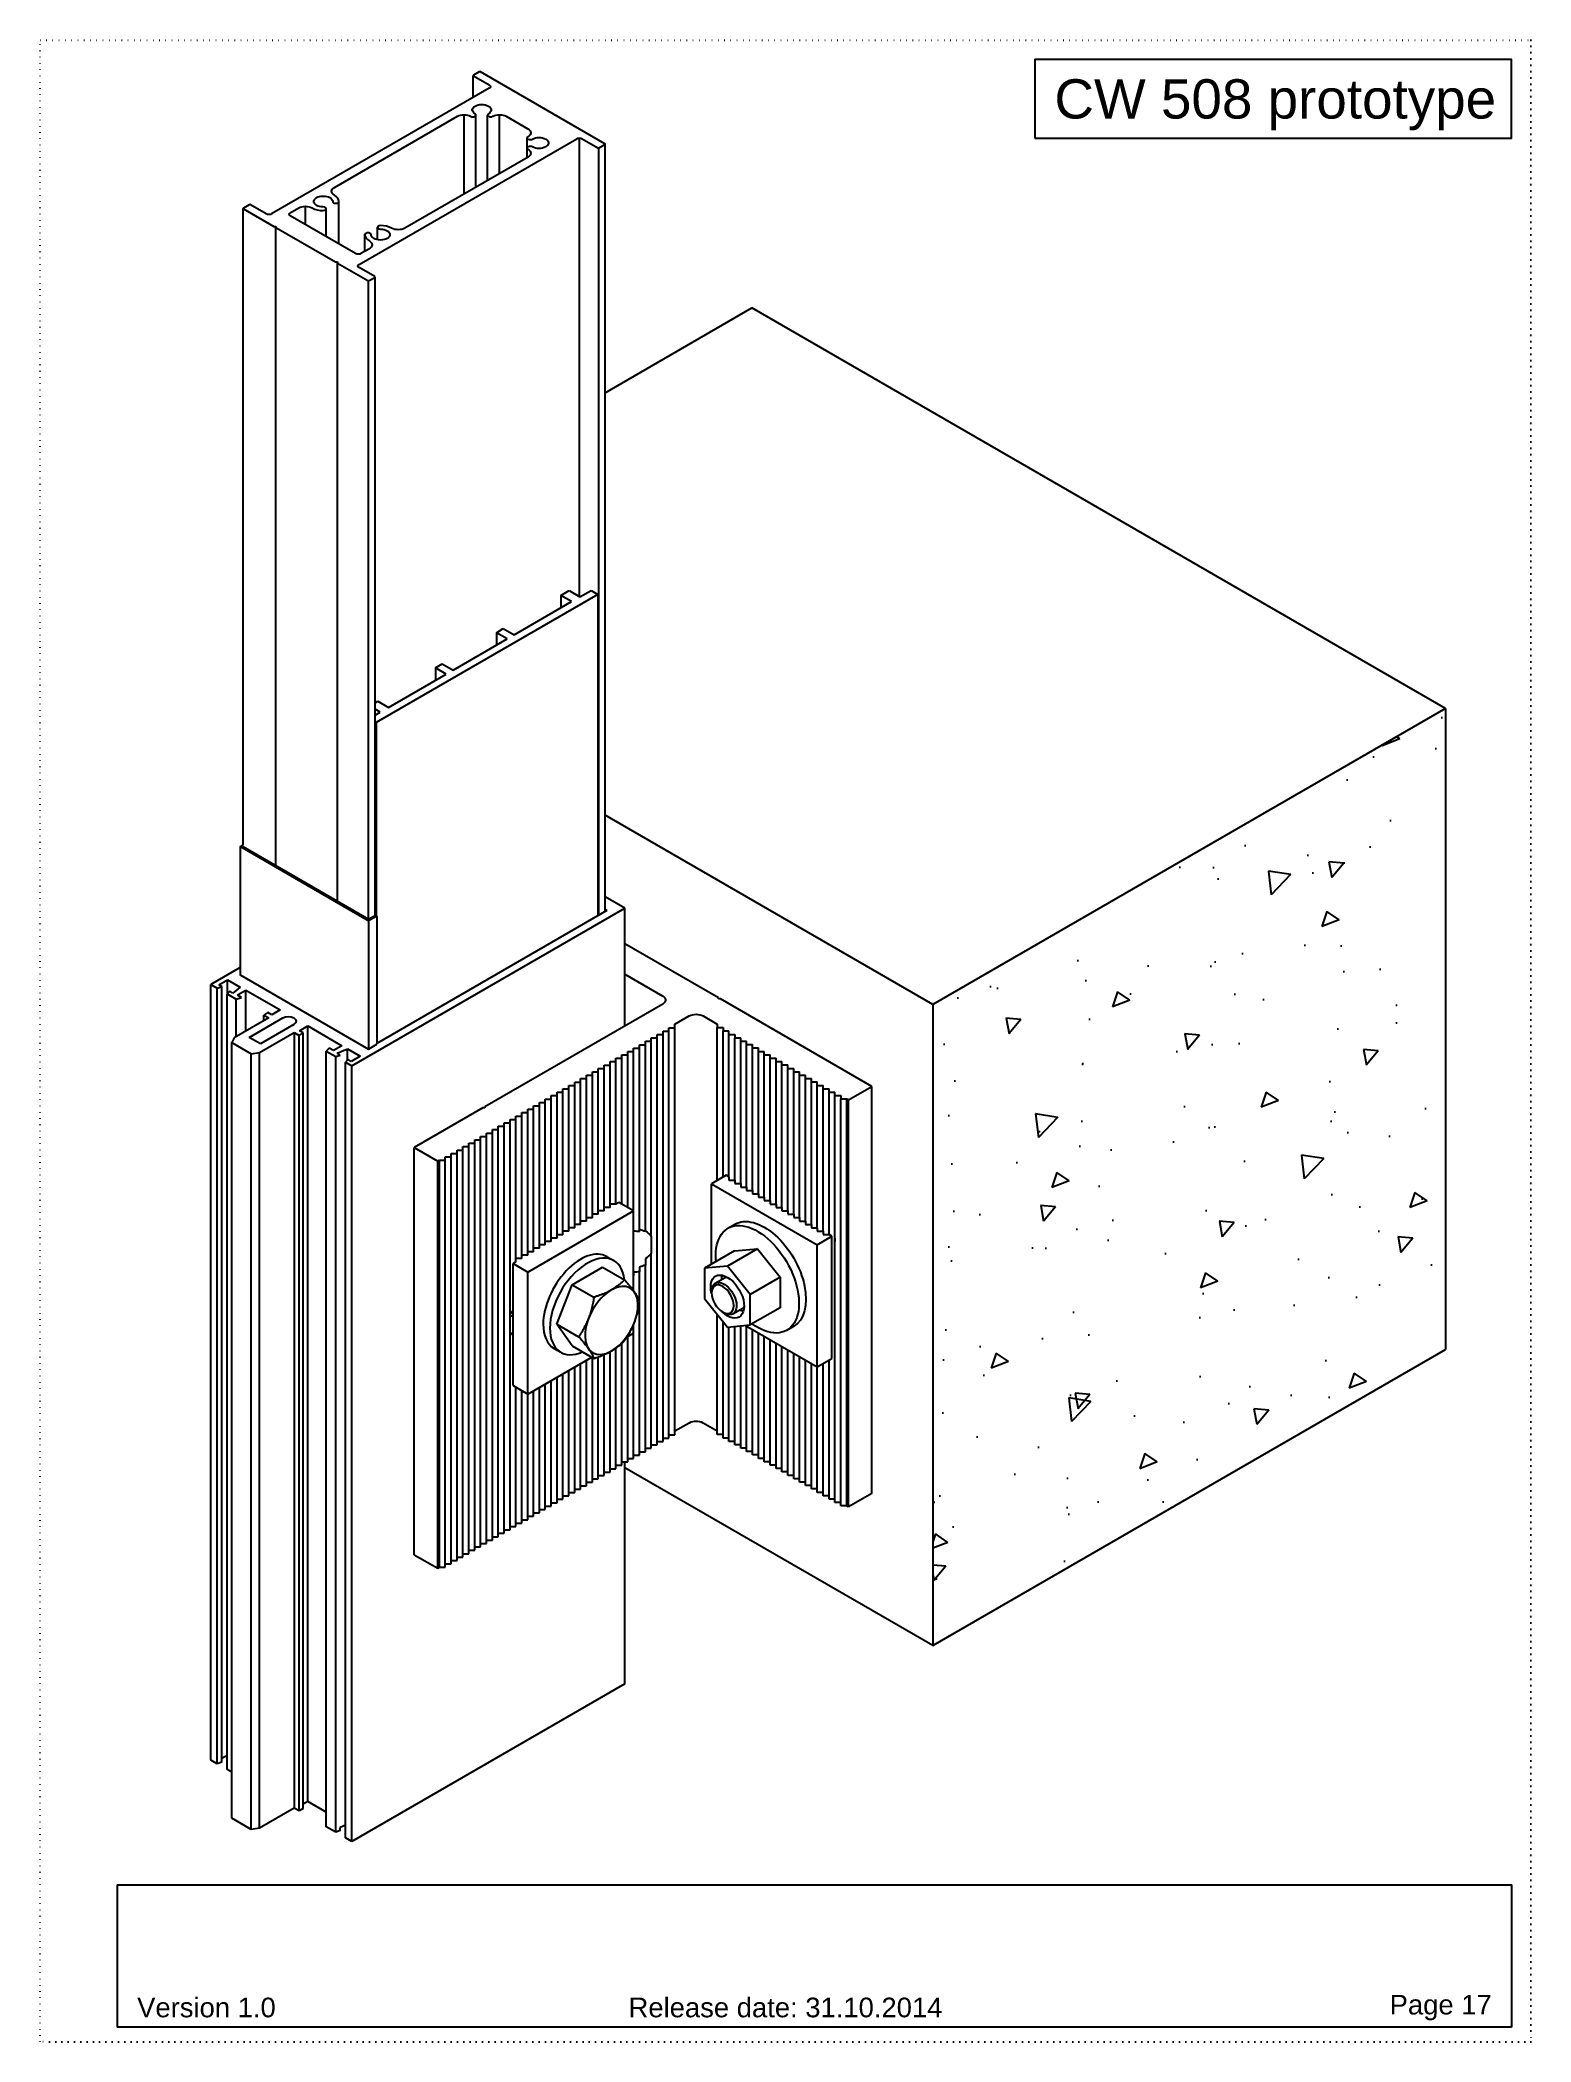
# Model space of a CAD drawing. Header units: millimetres. Extents: x -17234 to -8874, y -2869 to 1211.
# Drawn here: x -15334 to -14954, y -829 to -319 of the extents above; entities that cross this region are included whole.
import ezdxf
from ezdxf.enums import TextEntityAlignment as Align

# ---------------------------------------------------------------- set-up
doc = ezdxf.new("R2010")
doc.units = ezdxf.units.MM
doc.linetypes.add('ACAD_ISO07W100', pattern=[3, 0, -3])
doc.layers.get('Defpoints').update_dxf_attribs({"linetype": 'ACAD_ISO07W100', "true_color": 0x105689})
doc.layers.add('Profile View', color=9, linetype='Continuous')
doc.layers.add('Text', color=2, linetype='Continuous')
doc.styles.get("Standard").update_dxf_attribs({"font": 'arial.ttf'})

msp = doc.modelspace()

# ---------------------------------------------------------------- texts
at = {"layer": 'Text', "color": 1, "ltscale": 0.5}
msp.add_text('CW 508 prototype ', height=10, dxfattribs=at).set_placement((-14959.331, -329.239), align=Align.TOP_RIGHT)
at = {"layer": 'Text', "color": 1, "ltscale": 0.5, "char_height": 5}
for s, width, insert, attachment_point in [('Version 1.0', 35.05, (-15309.578, -820.489), 4), ('Release date: 31.10.2014', 79.71576, (-15144.331, -820.489), 5), ('Page 17', 25.756, (-14964.331, -820.489), 6)]:
    msp.add_mtext_dynamic_manual_height_columns(s, width=width, gutter_width=12.5, heights=[0], dxfattribs=dict(at, insert=insert, attachment_point=attachment_point))

# ---------------------------------------------------------------- hatches: boundary and pattern name
at = {"layer": 'Profile View', "ltscale": 0.5}
h = msp.add_hatch(dxfattribs=at)
h.set_pattern_fill('AR-CONC', color=256, scale=0.25, angle=180)
h.set_pattern_definition([(230, (760, 18.747), (-45.54617, 3.98477), [4.7625, -52.3875]), (175, (760, 18.747), (8.81086, -47.76421), [3.81, -41.91015]), (280.45144, (756.204, 19.08), (-36.73531, -43.77944), [4.0475, -44.52256]), (226.1842, (760, 6.05), (-67.76976, 10.51058), [7.14375, -78.58125]), (276.63556, (754.35, 6.923), (-59.35103, -61.85653), [6.07126, -66.7839]), (171.18415, (760, 6.05), (-59.35103, -61.85653), [5.715, -62.86493]), (201, (753.65, 9.222), (-37.9036, 25.5663), [4.7625, -52.3875]), (146, (753.65, 9.222), (-15.45051, -46.04699), [3.81, -41.91]), (251.45144, (750.49, 11.353), (-53.3541, -20.48069), [4.0475, -44.52248]), (217.5, (760, 18.747), (-0.77215, -21.13876), [0, -41.402, 0, -42.545, 0, -42.06875]), (187.5, (760, 18.747), (-16.704916, -25.045144), [0, -24.257, 0, -40.4495, 0, -16.03375]), (147.5, (774.16, 18.747), (-33.897649, 1.432186), [0, -15.875, 0, -49.53, 0, -65.7225]), (137.5, (780.51, 18.747), (-37.032295, -6.35662), [0, -20.6375, 0, -32.893, 0, -46.6725])])
h.paths.add_polyline_path([(-14976.147, -489.563), (-15106.764, -564.974), (-15106.764, -728.273), (-14976.147, -652.862)])

# ---------------------------------------------------------------- linework, layer by layer
at = {"layer": 'Defpoints', "color": 1, "ltscale": 0.5}
msp.add_lwpolyline([(-15334.331, -319.239), (-14954.331, -319.239), (-14954.331, -829.239), (-15334.331, -829.239), (-15334.331, -319.239)], dxfattribs=at)
at = {"layer": 'Profile View', "ltscale": 0.5, "extrusion": (1.11095e-16, 0.816497, 0.57735)}
for p, q in [((-15223.898, -333.847), (-15223.898, -328.283)), ((-15222.411, -327.364), (-15223.825, -328.181)), ((-15223.825, -328.385), (-15219.839, -330.686)), ((-15190.379, -345.654), (-15222.057, -327.364)), ((-15219.839, -331.503), (-15275.294, -363.52)), ((-15259.318, -356.77), (-15227.96, -338.67)), ((-15226.27, -358.479), (-15226.27, -338.264)), ((-15223.223, -356.72), (-15223.223, -338.343)), ((-15220.249, -355.003), (-15220.249, -338.343)), ((-15217.204, -353.244), (-15217.204, -338.263)), ((-15215.513, -338.668), (-15209.96, -341.876)), ((-15253.002, -376.39), (-15197.547, -344.373)), ((-15210.191, -346.783), (-15210.191, -344.15)), ((-15210.191, -349.195), (-15210.191, -346.783)), ((-15196.911, -344.205), (-15196.911, -460.967)), ((-15196.133, -344.373), (-15192.147, -346.674)), ((-15191.97, -346.717), (-15191.97, -542.235)), ((-15191.793, -346.674), (-15190.379, -345.858)), ((-15190.306, -409.083), (-15190.306, -345.756)), ((-15209.956, -349.059), (-15241.313, -367.165)), ((-15281.048, -361.218), (-15282.462, -362.035)), ((-15276.708, -363.52), (-15280.694, -361.218)), ((-15270.535, -363.246), (-15268.388, -362.006)), ((-15266.682, -366.287), (-15266.682, -361.598)), ((-15258.147, -371.215), (-15258.147, -360.362)), ((-15282.535, -524.263), (-15282.535, -362.137)), ((-15282.462, -362.239), (-15274.731, -366.703)), ((-15274.731, -366.703), (-15274.231, -366.703)), ((-15274.231, -366.703), (-15274.23, -366.991)), ((-15274.231, -529.585), (-15274.231, -366.703)), ((-15274.23, -366.991), (-15259.015, -375.776)), ((-15274.23, -529.585), (-15274.23, -366.991)), ((-15253.944, -373.641), (-15270.535, -364.062)), ((-15261.372, -369.353), (-15261.372, -362.224)), ((-15248.329, -370.117), (-15248.329, -366.947)), ((-15251.555, -373.078), (-15251.555, -368.809)), ((-15259.015, -375.776), (-15258.515, -375.776)), ((-15258.515, -375.776), (-15258.515, -376.065)), ((-15258.515, -538.659), (-15258.515, -375.776)), ((-15258.515, -376.065), (-15250.784, -380.528)), ((-15249.016, -379.508), (-15253.002, -377.206)), ((-15250.383, -372.402), (-15252.53, -373.641)), ((-15250.607, -543.225), (-15250.607, -380.571)), ((-15250.43, -380.528), (-15249.016, -379.712)), ((-15248.943, -542.264), (-15248.943, -379.61)), ((-15190.306, -409.083), (-15152.924, -387.5)), ((-14976.147, -489.563), (-15152.924, -387.5)), ((-15190.306, -541.274), (-15190.306, -409.083)), ((-15192.12, -460.468), (-15248.689, -493.127)), ((-15213.51, -470.776), (-15198.836, -462.305)), ((-15201.585, -460.718), (-15199.465, -459.493)), ((-15201.585, -460.718), (-15201.585, -463.892)), ((-15198.836, -462.305), (-15201.585, -460.718)), ((-15199.465, -459.493), (-15196.716, -461.08)), ((-15196.716, -461.08), (-15193.888, -459.447)), ((-15193.888, -459.447), (-15192.12, -460.468)), ((-15192.12, -460.468), (-15192.12, -542.321)), ((-15218.016, -470.216), (-15216.248, -469.195)), ((-15216.248, -469.195), (-15213.51, -470.776)), ((-15229.067, -479.757), (-15215.278, -471.796)), ((-15218.016, -470.216), (-15218.016, -473.377)), ((-15215.278, -471.796), (-15218.016, -470.216)), ((-15233.572, -479.197), (-15231.804, -478.177)), ((-15233.572, -479.197), (-15233.572, -482.359)), ((-15230.834, -480.778), (-15233.572, -479.197)), ((-15231.804, -478.177), (-15229.067, -479.757)), ((-15245.507, -489.249), (-15230.834, -480.778)), ((-15248.943, -488.058), (-15248.257, -487.661)), ((-15248.257, -487.661), (-15245.507, -489.249)), ((-14976.147, -489.563), (-15106.764, -564.974)), ((-15247.628, -490.474), (-15248.943, -489.715)), ((-15248.943, -491.233), (-15247.628, -490.474)), ((-15248.689, -493.127), (-15248.943, -492.981)), ((-15248.689, -493.127), (-15248.689, -542.291)), ((-15106.764, -564.974), (-15190.306, -516.741)), ((-15283.346, -524.731), (-15282.535, -524.263)), ((-15283.346, -524.731), (-15283.346, -555.554)), ((-15250.607, -543.633), (-15283.346, -524.731)), ((-15282.535, -524.671), (-15282.639, -524.731)), ((-15282.639, -524.731), (-15250.607, -543.225)), ((-15254.849, -580.579), (-15185.252, -540.397)), ((-15185.252, -540.397), (-15190.306, -537.48)), ((-15185.252, -570.404), (-15185.252, -540.397)), ((-15250.607, -543.225), (-15248.839, -542.204)), ((-15248.485, -542.408), (-15250.607, -543.633)), ((-15250.607, -543.633), (-15250.607, -576.293)), ((-15248.839, -542.204), (-15248.485, -542.408)), ((-15189.849, -541.01), (-15248.485, -574.864)), ((-15248.485, -542.408), (-15248.485, -575.068)), ((-15190.306, -540.746), (-15189.849, -541.01)), ((-15161.38, -563.243), (-15185.252, -549.461)), ((-15283.346, -555.554), (-15290.77, -559.84)), ((-15290.77, -757.434), (-15290.77, -559.84)), ((-15290.77, -559.84), (-15289.16, -560.77)), ((-15289.16, -560.77), (-15287.994, -560.382)), ((-15289.16, -758.364), (-15289.16, -560.77)), ((-15288.791, -559.922), (-15286.528, -558.616)), ((-15287.994, -560.382), (-15288.791, -559.922)), ((-15287.994, -757.056), (-15287.994, -560.382)), ((-15286.528, -562.092), (-15286.528, -558.616)), ((-15286.528, -558.616), (-15283.287, -560.487)), ((-15283.287, -560.487), (-15285.15, -562.024)), ((-15185.252, -557.238), (-15175.618, -562.8)), ((-15285.98, -561.544), (-15286.653, -562.217)), ((-15286.653, -562.217), (-15284.316, -563.567)), ((-15286.653, -756.282), (-15286.653, -562.217)), ((-15285.15, -562.024), (-15285.98, -561.544)), ((-15284.316, -563.567), (-15282.972, -563.118)), ((-15284.316, -573.111), (-15284.316, -563.567)), ((-15283.805, -562.433), (-15281.861, -561.31)), ((-15282.972, -563.118), (-15283.805, -562.637)), ((-15281.861, -571.694), (-15281.861, -561.31)), ((-15281.861, -561.31), (-15273.163, -566.331)), ((-15175.618, -564.841), (-15220.96, -591.02)), ((-15161.38, -563.532), (-15161.38, -563.243)), ((-15160.88, -563.532), (-15161.38, -563.532)), ((-15122.32, -585.795), (-15160.88, -563.532)), ((-15106.764, -564.974), (-15106.764, -728.273)), ((-15276.05, -568.339), (-15284.843, -573.415)), ((-15281.003, -573.307), (-15272.448, -568.365)), ((-15269.612, -569.999), (-15278.175, -574.94)), ((-15276.239, -567.005), (-15277.3, -567.617)), ((-15277.3, -569.06), (-15277.3, -567.617)), ((-15277.3, -567.617), (-15276.05, -568.339)), ((-15275.285, -567.556), (-15276.239, -567.005)), ((-15273.163, -566.331), (-15275.285, -567.556)), ((-15268.214, -571.639), (-15266.092, -570.414)), ((-15266.092, -768.008), (-15266.092, -570.414)), ((-15266.092, -570.414), (-15257.395, -575.435)), ((-15174.044, -571.71), (-15174.044, -570.844)), ((-15174.044, -570.844), (-15172.544, -570.844)), ((-15172.544, -569.978), (-15168.883, -567.864)), ((-15172.544, -570.844), (-15172.544, -569.978)), ((-15172.544, -674.539), (-15172.544, -570.844)), ((-15165.347, -567.864), (-15161.733, -569.951)), ((-15161.733, -569.951), (-15161.733, -570.817)), ((-15161.733, -570.817), (-15160.233, -570.817)), ((-15161.733, -609.742), (-15161.733, -570.817)), ((-15160.233, -570.817), (-15160.233, -571.683)), ((-15284.843, -573.415), (-15285.416, -574.649)), ((-15285.416, -574.649), (-15280.498, -577.488)), ((-15285.416, -760.526), (-15285.416, -574.649)), ((-15278.175, -574.94), (-15281.003, -573.307)), ((-15278.362, -577.157), (-15269.57, -572.081)), ((-15269.57, -572.081), (-15268.32, -572.802)), ((-15269.57, -572.081), (-15269.57, -769.675)), ((-15268.32, -572.802), (-15267.259, -572.19)), ((-15268.32, -770.396), (-15268.32, -572.802)), ((-15267.259, -572.19), (-15268.214, -571.639)), ((-15267.259, -768.681), (-15267.259, -572.19)), ((-15260.598, -576.036), (-15261.374, -576.812)), ((-15259.516, -576.66), (-15260.598, -576.036)), ((-15257.395, -575.435), (-15259.516, -576.66)), ((-15258.631, -577.335), (-15255.969, -576.259)), ((-15255.969, -579.159), (-15255.969, -576.259)), ((-15255.969, -576.259), (-15252.728, -578.13)), ((-15183.044, -576.906), (-15183.044, -576.04)), ((-15183.044, -576.04), (-15181.544, -576.04)), ((-15181.544, -576.04), (-15181.544, -575.174)), ((-15181.544, -575.174), (-15180.044, -575.174)), ((-15181.544, -622.758), (-15181.544, -576.04)), ((-15180.044, -575.174), (-15180.044, -574.308)), ((-15180.044, -574.308), (-15178.544, -574.308)), ((-15180.044, -622.71), (-15180.044, -575.174)), ((-15178.544, -574.308), (-15178.544, -573.442)), ((-15178.544, -573.442), (-15177.044, -573.442)), ((-15178.544, -623.949), (-15178.544, -574.308)), ((-15177.044, -573.442), (-15177.044, -572.576)), ((-15177.044, -572.576), (-15175.544, -572.576)), ((-15177.044, -677.137), (-15177.044, -573.442)), ((-15175.544, -572.576), (-15175.544, -571.71)), ((-15175.544, -571.71), (-15174.044, -571.71)), ((-15175.544, -676.271), (-15175.544, -572.576)), ((-15174.044, -675.405), (-15174.044, -571.71)), ((-15160.233, -571.683), (-15158.733, -571.683)), ((-15160.233, -608.876), (-15160.233, -571.683)), ((-15158.733, -608.842), (-15158.733, -571.683)), ((-15158.733, -572.549), (-15157.233, -572.549)), ((-15157.233, -572.549), (-15157.233, -573.415)), ((-15157.233, -609.708), (-15157.233, -573.415)), ((-15157.233, -573.415), (-15155.733, -573.415)), ((-15155.733, -610.574), (-15155.733, -573.415)), ((-15155.733, -574.281), (-15154.233, -574.281)), ((-15154.233, -611.44), (-15154.233, -574.281)), ((-15154.233, -575.147), (-15152.733, -575.147)), ((-15152.733, -612.306), (-15152.733, -575.147)), ((-15152.733, -576.013), (-15151.233, -576.013)), ((-15151.233, -613.172), (-15151.233, -576.013)), ((-15280.498, -577.488), (-15278.362, -577.157)), ((-15280.498, -775.082), (-15280.498, -577.488)), ((-15278.362, -774.751), (-15278.362, -577.157)), ((-15261.374, -576.812), (-15258.967, -578.202)), ((-15261.374, -770.732), (-15261.374, -576.812)), ((-15258.967, -578.202), (-15257.801, -577.814)), ((-15258.967, -775.796), (-15258.967, -578.202)), ((-15257.801, -577.814), (-15258.631, -577.335)), ((-15255.787, -578.977), (-15256.46, -579.65)), ((-15256.46, -579.65), (-15254.849, -580.579)), ((-15256.46, -774.051), (-15256.46, -579.65)), ((-15254.991, -579.436), (-15255.787, -578.977)), ((-15252.728, -578.13), (-15254.991, -579.436)), ((-15254.849, -778.173), (-15254.849, -580.579)), ((-15192.044, -582.102), (-15192.044, -581.236)), ((-15192.044, -581.236), (-15190.544, -581.236)), ((-15190.544, -581.236), (-15190.544, -580.37)), ((-15190.544, -580.37), (-15189.044, -580.37)), ((-15190.544, -617.529), (-15190.544, -581.236)), ((-15189.044, -580.37), (-15189.044, -579.504)), ((-15189.044, -579.504), (-15187.544, -579.504)), ((-15189.044, -616.663), (-15189.044, -580.37)), ((-15187.544, -579.504), (-15187.544, -578.638)), ((-15187.544, -578.638), (-15186.044, -578.638)), ((-15187.544, -615.797), (-15187.544, -579.504)), ((-15186.044, -578.638), (-15186.044, -577.772)), ((-15186.044, -577.772), (-15184.544, -577.772)), ((-15186.044, -615.832), (-15186.044, -578.638)), ((-15184.544, -577.772), (-15184.544, -576.906)), ((-15184.544, -576.906), (-15183.044, -576.906)), ((-15184.544, -616.698), (-15184.544, -577.772)), ((-15183.044, -623.446), (-15183.044, -576.906)), ((-15151.233, -576.879), (-15149.733, -576.879)), ((-15149.733, -614.038), (-15149.733, -576.879)), ((-15149.733, -577.745), (-15148.233, -577.745)), ((-15148.233, -614.904), (-15148.233, -577.745)), ((-15148.233, -578.611), (-15146.733, -578.611)), ((-15146.733, -615.77), (-15146.733, -578.611)), ((-15146.733, -579.477), (-15145.233, -579.477)), ((-15145.233, -616.636), (-15145.233, -579.477)), ((-15145.233, -580.343), (-15143.733, -580.343)), ((-15143.733, -617.502), (-15143.733, -580.343)), ((-15143.733, -581.209), (-15142.233, -581.209)), ((-15142.233, -618.368), (-15142.233, -581.209)), ((-15201.044, -587.298), (-15201.044, -586.432)), ((-15201.044, -586.432), (-15199.544, -586.432)), ((-15199.544, -586.432), (-15199.544, -585.566)), ((-15199.544, -585.566), (-15198.044, -585.566)), ((-15199.544, -622.726), (-15199.544, -586.432)), ((-15198.044, -585.566), (-15198.044, -584.7)), ((-15198.044, -584.7), (-15196.544, -584.7)), ((-15198.044, -621.86), (-15198.044, -585.566)), ((-15196.544, -584.7), (-15196.544, -583.834)), ((-15196.544, -583.834), (-15195.044, -583.834)), ((-15196.544, -620.994), (-15196.544, -584.7)), ((-15195.044, -583.834), (-15195.044, -582.968)), ((-15195.044, -582.968), (-15193.544, -582.968)), ((-15195.044, -620.128), (-15195.044, -583.834)), ((-15193.544, -582.968), (-15193.544, -582.102)), ((-15193.544, -582.102), (-15192.044, -582.102)), ((-15193.544, -619.261), (-15193.544, -582.968)), ((-15192.044, -618.395), (-15192.044, -582.102)), ((-15142.233, -582.075), (-15140.733, -582.075)), ((-15140.733, -619.234), (-15140.733, -582.075)), ((-15140.733, -582.941), (-15139.233, -582.941)), ((-15139.233, -620.1), (-15139.233, -582.941)), ((-15139.233, -583.807), (-15137.733, -583.807)), ((-15137.733, -620.966), (-15137.733, -583.807)), ((-15137.733, -584.673), (-15136.233, -584.673)), ((-15136.233, -621.833), (-15136.233, -584.673)), ((-15136.233, -585.539), (-15134.733, -585.539)), ((-15134.733, -622.699), (-15134.733, -585.539)), ((-15134.733, -586.405), (-15133.233, -586.405)), ((-15133.233, -623.565), (-15133.233, -586.405)), ((-15128.305, -589.25), (-15122.32, -585.795)), ((-15122.32, -689.49), (-15122.32, -585.795)), ((-15221.46, -591.308), (-15238.957, -601.41)), ((-15220.96, -591.308), (-15221.46, -591.308)), ((-15220.96, -591.02), (-15220.96, -591.308)), ((-15208.544, -591.628), (-15208.544, -590.762)), ((-15208.544, -590.762), (-15207.044, -590.762)), ((-15207.044, -590.762), (-15207.044, -589.896)), ((-15207.044, -589.896), (-15205.544, -589.896)), ((-15207.044, -627.056), (-15207.044, -590.762)), ((-15205.544, -589.896), (-15205.544, -589.03)), ((-15205.544, -589.03), (-15204.044, -589.03)), ((-15205.544, -626.19), (-15205.544, -589.896)), ((-15204.044, -589.03), (-15204.044, -588.164)), ((-15204.044, -588.164), (-15202.544, -588.164)), ((-15204.044, -625.324), (-15204.044, -589.03)), ((-15202.544, -588.164), (-15202.544, -587.298)), ((-15202.544, -587.298), (-15201.044, -587.298)), ((-15202.544, -624.458), (-15202.544, -588.164)), ((-15201.044, -623.592), (-15201.044, -587.298)), ((-15133.233, -587.271), (-15131.733, -587.271)), ((-15131.733, -691.832), (-15131.733, -587.271)), ((-15131.733, -588.137), (-15130.233, -588.137)), ((-15130.233, -588.137), (-15130.233, -589.003)), ((-15130.233, -589.003), (-15128.733, -589.003)), ((-15130.233, -692.698), (-15130.233, -589.003)), ((-15128.733, -589.003), (-15128.305, -589.25)), ((-15128.733, -692.698), (-15128.733, -589.003)), ((-15128.305, -692.945), (-15128.305, -589.25)), ((-15217.544, -596.825), (-15217.544, -595.959)), ((-15217.544, -595.959), (-15216.044, -595.959)), ((-15216.044, -595.959), (-15216.044, -595.093)), ((-15216.044, -595.093), (-15214.544, -595.093)), ((-15216.044, -699.654), (-15216.044, -595.959)), ((-15214.544, -595.093), (-15214.544, -594.227)), ((-15214.544, -594.227), (-15213.044, -594.227)), ((-15214.544, -698.788), (-15214.544, -595.093)), ((-15213.044, -594.227), (-15213.044, -593.36)), ((-15213.044, -593.36), (-15211.544, -593.36)), ((-15213.044, -630.52), (-15213.044, -594.227)), ((-15211.544, -593.36), (-15211.544, -592.494)), ((-15211.544, -592.494), (-15210.044, -592.494)), ((-15211.544, -629.654), (-15211.544, -593.36)), ((-15210.044, -592.494), (-15210.044, -591.628)), ((-15210.044, -591.628), (-15208.544, -591.628)), ((-15210.044, -628.788), (-15210.044, -592.494)), ((-15208.544, -627.922), (-15208.544, -591.628)), ((-15238.957, -601.41), (-15232.972, -604.866)), ((-15238.957, -705.105), (-15238.957, -601.41)), ((-15226.544, -602.021), (-15226.544, -601.155)), ((-15226.544, -601.155), (-15225.044, -601.155)), ((-15225.044, -601.155), (-15225.044, -600.289)), ((-15225.044, -600.289), (-15223.544, -600.289)), ((-15225.044, -704.85), (-15225.044, -601.155)), ((-15223.544, -600.289), (-15223.544, -599.423)), ((-15223.544, -599.423), (-15222.044, -599.423)), ((-15223.544, -703.984), (-15223.544, -600.289)), ((-15222.044, -599.423), (-15222.044, -598.557)), ((-15222.044, -598.557), (-15220.544, -598.557)), ((-15222.044, -703.118), (-15222.044, -599.423)), ((-15220.544, -598.557), (-15220.544, -597.691)), ((-15220.544, -597.691), (-15219.044, -597.691)), ((-15220.544, -702.252), (-15220.544, -598.557)), ((-15219.044, -597.691), (-15219.044, -596.825)), ((-15219.044, -596.825), (-15217.544, -596.825)), ((-15219.044, -701.386), (-15219.044, -597.691)), ((-15217.544, -700.52), (-15217.544, -596.825)), ((-15232.972, -604.866), (-15232.544, -604.619)), ((-15232.972, -708.561), (-15232.972, -604.866)), ((-15232.544, -604.619), (-15231.044, -604.619)), ((-15232.544, -708.314), (-15232.544, -604.619)), ((-15231.044, -604.619), (-15231.044, -603.753)), ((-15231.044, -603.753), (-15229.544, -603.753)), ((-15231.044, -708.314), (-15231.044, -604.619)), ((-15229.544, -603.753), (-15229.544, -602.887)), ((-15229.544, -602.887), (-15228.044, -602.887)), ((-15229.544, -707.448), (-15229.544, -603.753)), ((-15228.044, -602.887), (-15228.044, -602.021)), ((-15228.044, -602.021), (-15226.544, -602.021)), ((-15228.044, -706.582), (-15228.044, -602.887)), ((-15226.544, -705.716), (-15226.544, -602.021)), ((-15159.453, -608.426), (-15163.193, -610.586)), ((-15163.193, -610.586), (-15136.253, -626.14)), ((-15163.193, -631.098), (-15163.193, -610.586)), ((-15158.733, -608.842), (-15159.453, -608.426)), ((-15158.733, -608.842), (-15158.733, -609.708)), ((-15158.733, -609.708), (-15157.233, -609.708)), ((-15157.233, -609.708), (-15157.233, -610.574)), ((-15157.233, -610.574), (-15155.733, -610.574)), ((-15155.733, -610.574), (-15155.733, -611.44)), ((-15155.733, -611.44), (-15154.233, -611.44)), ((-15154.233, -611.44), (-15154.233, -612.306)), ((-15189.044, -616.663), (-15190.544, -616.663)), ((-15187.544, -615.797), (-15189.044, -615.797)), ((-15186.824, -615.381), (-15187.544, -615.797)), ((-15183.084, -617.541), (-15186.824, -615.381)), ((-15154.233, -612.306), (-15152.733, -612.306)), ((-15152.733, -612.306), (-15152.733, -613.172)), ((-15152.733, -613.172), (-15151.233, -613.172)), ((-15151.233, -613.172), (-15151.233, -614.038)), ((-15151.233, -614.038), (-15149.733, -614.038)), ((-15149.733, -614.038), (-15149.733, -614.904)), ((-15149.733, -614.904), (-15148.233, -614.904)), ((-15148.233, -614.904), (-15148.233, -615.77)), ((-15148.233, -615.77), (-15146.733, -615.77)), ((-15146.733, -615.77), (-15146.733, -616.636)), ((-15146.733, -616.636), (-15145.233, -616.636)), ((-15145.233, -616.636), (-15145.233, -617.502)), ((-15210.025, -633.095), (-15183.084, -617.541)), ((-15198.044, -621.86), (-15199.544, -621.86)), ((-15196.544, -620.994), (-15198.044, -620.994)), ((-15195.044, -620.128), (-15196.544, -620.128)), ((-15193.544, -619.261), (-15195.044, -619.261)), ((-15192.044, -618.395), (-15193.544, -618.395)), ((-15190.544, -617.529), (-15192.044, -617.529)), ((-15183.084, -637.825), (-15183.084, -617.541)), ((-15158.991, -621.947), (-15157.223, -620.927)), ((-15145.233, -617.502), (-15143.733, -617.502)), ((-15143.733, -617.502), (-15143.733, -618.368)), ((-15143.733, -618.368), (-15142.233, -618.368)), ((-15142.233, -618.368), (-15142.233, -619.234)), ((-15142.233, -619.234), (-15140.733, -619.234)), ((-15140.733, -619.234), (-15140.733, -620.1)), ((-15140.733, -620.1), (-15139.233, -620.1)), ((-15139.233, -620.1), (-15139.233, -620.966)), ((-15139.233, -620.966), (-15137.733, -620.966)), ((-15137.733, -620.966), (-15137.733, -621.833)), ((-15137.733, -621.833), (-15136.233, -621.833)), ((-15136.233, -621.833), (-15136.233, -622.699)), ((-15207.044, -627.056), (-15208.544, -627.056)), ((-15205.544, -626.19), (-15207.044, -626.19)), ((-15204.044, -625.324), (-15205.544, -625.324)), ((-15202.544, -624.458), (-15204.044, -624.458)), ((-15201.044, -623.592), (-15202.544, -623.592)), ((-15199.544, -622.726), (-15201.044, -622.726)), ((-15183.084, -623.446), (-15183.044, -623.446)), ((-15178.544, -623.949), (-15178.544, -628.362)), ((-15151.491, -627.181), (-15159.127, -631.59)), ((-15157.308, -627.7), (-15151.491, -627.181)), ((-15151.491, -627.181), (-15145.673, -634.418)), ((-15136.253, -626.14), (-15132.512, -623.98)), ((-15136.253, -657.248), (-15136.253, -626.14)), ((-15136.233, -622.699), (-15134.733, -622.699)), ((-15134.733, -622.699), (-15134.733, -623.565)), ((-15134.733, -623.565), (-15133.233, -623.565)), ((-15132.512, -623.98), (-15133.233, -623.565)), ((-15132.512, -655.089), (-15132.512, -623.98)), ((-15131.733, -624.431), (-15131.733, -625.297)), ((-15213.044, -630.52), (-15213.765, -630.936)), ((-15213.765, -630.936), (-15210.025, -633.095)), ((-15213.765, -662.044), (-15213.765, -630.936)), ((-15211.544, -629.654), (-15213.044, -629.654)), ((-15210.044, -628.788), (-15211.544, -628.788)), ((-15208.544, -627.922), (-15210.044, -627.922)), ((-15198.738, -636.324), (-15190.958, -631.833)), ((-15190.958, -631.833), (-15185.387, -635.049)), ((-15189.811, -629.192), (-15188.104, -630.177)), ((-15181.544, -631.838), (-15181.544, -633.017)), ((-15180.044, -629.688), (-15180.044, -631.333)), ((-15180.044, -678.869), (-15180.044, -631.333)), ((-15178.544, -678.003), (-15178.544, -628.362)), ((-15157.308, -627.7), (-15164.945, -632.11)), ((-15159.127, -631.59), (-15164.945, -632.11)), ((-15164.945, -632.11), (-15164.945, -639.866)), ((-15153.31, -638.827), (-15159.127, -631.59)), ((-15210.025, -664.204), (-15210.025, -633.095)), ((-15202.627, -646.349), (-15198.738, -636.324)), ((-15198.738, -636.324), (-15193.166, -639.54)), ((-15183.044, -634.061), (-15183.084, -634.061)), ((-15183.044, -633.171), (-15183.044, -633.691)), ((-15183.044, -633.691), (-15183.044, -634.061)), ((-15183.044, -637.879), (-15183.044, -634.061)), ((-15181.544, -640.465), (-15181.544, -633.017)), ((-15162.226, -635.939), (-15159.673, -634.466)), ((-15145.673, -634.418), (-15153.31, -638.827)), ((-15145.673, -634.418), (-15145.673, -642.175)), ((-15181.544, -679.735), (-15181.544, -640.895)), ((-15164.945, -639.866), (-15159.127, -647.103)), ((-15163.158, -638.408), (-15163.158, -637.999)), ((-15157.726, -643.734), (-15155.173, -642.26)), ((-15153.31, -646.584), (-15153.31, -638.827)), ((-15145.673, -642.175), (-15153.31, -646.584)), ((-15214.544, -644.47), (-15213.765, -644.02)), ((-15198.738, -651.882), (-15202.627, -646.349)), ((-15202.627, -646.349), (-15197.056, -649.565)), ((-15183.084, -648.649), (-15183.084, -646.54)), ((-15183.044, -680.601), (-15183.044, -646.446)), ((-15161.733, -674.512), (-15161.733, -643.862)), ((-15160.33, -643.307), (-15159.976, -643.511)), ((-15160.233, -675.378), (-15160.233, -645.728)), ((-15159.127, -647.103), (-15153.31, -646.584)), ((-15158.733, -676.244), (-15158.733, -647.068)), ((-15157.233, -677.11), (-15157.233, -646.934)), ((-15155.733, -677.976), (-15155.733, -646.8)), ((-15154.535, -646.693), (-15136.253, -657.248)), ((-15154.233, -678.842), (-15154.233, -646.867)), ((-15143.991, -647.928), (-15142.223, -646.907)), ((-15203.298, -652.553), (-15201.592, -653.538)), ((-15198.738, -651.882), (-15193.166, -655.099)), ((-15187.544, -683.199), (-15187.544, -652.478)), ((-15186.044, -682.333), (-15186.044, -651.257)), ((-15184.701, -649.583), (-15183.084, -648.649)), ((-15184.544, -681.467), (-15184.544, -649.493)), ((-15152.733, -679.708), (-15152.733, -647.733)), ((-15151.233, -680.574), (-15151.233, -648.599)), ((-15149.733, -681.44), (-15149.733, -649.465)), ((-15148.233, -682.306), (-15148.233, -650.332)), ((-15146.733, -683.172), (-15146.733, -651.198)), ((-15145.233, -684.038), (-15145.233, -652.064)), ((-15210.025, -664.204), (-15193.71, -654.785)), ((-15198.044, -689.261), (-15198.044, -657.287)), ((-15196.544, -688.395), (-15196.544, -656.421)), ((-15195.044, -687.529), (-15195.044, -655.555)), ((-15193.544, -686.663), (-15193.544, -654.88)), ((-15192.044, -685.797), (-15192.044, -654.72)), ((-15190.544, -684.931), (-15190.544, -654.132)), ((-15189.044, -684.065), (-15189.044, -653.407)), ((-15143.733, -684.904), (-15143.733, -652.93)), ((-15142.233, -685.77), (-15142.233, -653.796)), ((-15140.733, -686.636), (-15140.733, -654.662)), ((-15139.233, -687.502), (-15139.233, -655.528)), ((-15137.733, -688.368), (-15137.733, -656.394)), ((-15136.253, -657.248), (-15132.512, -655.089)), ((-15136.233, -689.234), (-15136.233, -657.237)), ((-15134.733, -690.1), (-15134.733, -656.371)), ((-15133.233, -690.966), (-15133.233, -655.505)), ((-15106.764, -728.273), (-14976.147, -652.862)), ((-15213.765, -662.044), (-15210.025, -664.204)), ((-15213.044, -697.922), (-15213.044, -662.46)), ((-15207.044, -694.457), (-15207.044, -662.483)), ((-15205.544, -693.591), (-15205.544, -661.617)), ((-15204.044, -692.725), (-15204.044, -660.751)), ((-15202.544, -691.859), (-15202.544, -659.885)), ((-15201.044, -690.993), (-15201.044, -659.019)), ((-15199.544, -690.127), (-15199.544, -658.153)), ((-15211.544, -697.056), (-15211.544, -663.326)), ((-15210.044, -696.19), (-15210.044, -664.192)), ((-15208.544, -695.324), (-15208.544, -663.349)), ((-15168.883, -671.559), (-15172.544, -673.673)), ((-15161.733, -673.646), (-15165.347, -671.559)), ((-15180.044, -678.003), (-15178.544, -678.003)), ((-15178.544, -677.137), (-15177.044, -677.137)), ((-15177.044, -676.271), (-15175.544, -676.271)), ((-15175.544, -675.405), (-15174.044, -675.405)), ((-15174.044, -674.539), (-15172.544, -674.539)), ((-15160.233, -674.512), (-15161.733, -674.512)), ((-15158.733, -675.378), (-15160.233, -675.378)), ((-15157.233, -676.244), (-15158.733, -676.244)), ((-15155.733, -677.11), (-15157.233, -677.11)), ((-15154.233, -677.976), (-15155.733, -677.976)), ((-15189.044, -683.199), (-15187.544, -683.199)), ((-15187.544, -682.333), (-15186.044, -682.333)), ((-15186.044, -681.467), (-15184.544, -681.467)), ((-15185.252, -682.958), (-15185.252, -681.467)), ((-15106.764, -728.273), (-15185.252, -682.958)), ((-15185.252, -737.991), (-15185.252, -682.958)), ((-15184.544, -680.601), (-15183.044, -680.601)), ((-15183.044, -679.735), (-15181.544, -679.735)), ((-15181.544, -678.869), (-15180.044, -678.869)), ((-15152.733, -678.842), (-15154.233, -678.842)), ((-15151.233, -679.708), (-15152.733, -679.708)), ((-15149.733, -680.574), (-15151.233, -680.574)), ((-15148.233, -681.44), (-15149.733, -681.44)), ((-15146.733, -682.306), (-15148.233, -682.306)), ((-15145.233, -683.172), (-15146.733, -683.172)), ((-15198.044, -688.395), (-15196.544, -688.395)), ((-15196.544, -687.529), (-15195.044, -687.529)), ((-15195.044, -686.663), (-15193.544, -686.663)), ((-15193.544, -685.797), (-15192.044, -685.797)), ((-15192.044, -684.931), (-15190.544, -684.931)), ((-15190.544, -684.065), (-15189.044, -684.065)), ((-15143.733, -684.038), (-15145.233, -684.038)), ((-15142.233, -684.904), (-15143.733, -684.904)), ((-15140.733, -685.77), (-15142.233, -685.77)), ((-15139.233, -686.636), (-15140.733, -686.636)), ((-15137.733, -687.502), (-15139.233, -687.502)), ((-15136.233, -688.368), (-15137.733, -688.368)), ((-15207.044, -693.591), (-15205.544, -693.591)), ((-15205.544, -692.725), (-15204.044, -692.725)), ((-15204.044, -691.859), (-15202.544, -691.859)), ((-15202.544, -690.993), (-15201.044, -690.993)), ((-15201.044, -690.127), (-15199.544, -690.127)), ((-15199.544, -689.261), (-15198.044, -689.261)), ((-15134.733, -689.234), (-15136.233, -689.234)), ((-15133.233, -690.1), (-15134.733, -690.1)), ((-15131.733, -690.966), (-15133.233, -690.966)), ((-15130.233, -691.832), (-15131.733, -691.832)), ((-15128.733, -692.698), (-15130.233, -692.698)), ((-15128.305, -692.945), (-15128.733, -692.698)), ((-15122.32, -689.49), (-15128.305, -692.945)), ((-15214.544, -697.922), (-15213.044, -697.922)), ((-15213.044, -697.056), (-15211.544, -697.056)), ((-15211.544, -696.19), (-15210.044, -696.19)), ((-15210.044, -695.324), (-15208.544, -695.324)), ((-15208.544, -694.457), (-15207.044, -694.457)), ((-15223.544, -703.118), (-15222.044, -703.118)), ((-15222.044, -702.252), (-15220.544, -702.252)), ((-15220.544, -701.386), (-15219.044, -701.386)), ((-15219.044, -700.52), (-15217.544, -700.52)), ((-15217.544, -699.654), (-15216.044, -699.654)), ((-15216.044, -698.788), (-15214.544, -698.788)), ((-15238.957, -705.105), (-15232.972, -708.561)), ((-15232.972, -708.561), (-15232.544, -708.314)), ((-15232.544, -708.314), (-15231.044, -708.314)), ((-15231.044, -707.448), (-15229.544, -707.448)), ((-15229.544, -706.582), (-15228.044, -706.582)), ((-15228.044, -705.716), (-15226.544, -705.716)), ((-15226.544, -704.85), (-15225.044, -704.85)), ((-15225.044, -703.984), (-15223.544, -703.984)), ((-15289.16, -758.364), (-15290.77, -757.434)), ((-15287.994, -757.975), (-15289.16, -758.364)), ((-15286.653, -756.282), (-15287.994, -757.056)), ((-15287.994, -757.975), (-15287.994, -757.056)), ((-15286.653, -759.811), (-15286.653, -756.282)), ((-15285.416, -760.526), (-15286.653, -759.811)), ((-15285.416, -772.243), (-15285.416, -760.526)), ((-15269.57, -769.675), (-15278.362, -774.751)), ((-15268.32, -770.396), (-15269.57, -769.675)), ((-15267.259, -769.784), (-15268.32, -770.396)), ((-15266.092, -768.008), (-15267.259, -768.681)), ((-15267.259, -769.784), (-15267.259, -768.681)), ((-15261.374, -770.732), (-15266.092, -768.008)), ((-15280.498, -775.082), (-15285.416, -772.243)), ((-15278.362, -774.751), (-15280.498, -775.082)), ((-15261.374, -774.406), (-15261.374, -770.732)), ((-15258.967, -775.796), (-15261.374, -774.406)), ((-15256.46, -774.051), (-15257.801, -774.593)), ((-15257.801, -775.408), (-15257.801, -774.593)), ((-15256.46, -777.243), (-15256.46, -774.051)), ((-15257.801, -775.408), (-15258.967, -775.796)), ((-15254.849, -778.173), (-15256.46, -777.243))]:
    msp.add_line(p, q, dxfattribs=at)
at = {"layer": 'Profile View', "ltscale": 0.5}
for points in [[(-14976.147, -489.563), (-14976.147, -652.862)], [(-15283.346, -555.554), (-15283.346, -557.391), (-15250.607, -576.293), (-15248.485, -575.068)], [(-15185.252, -737.991), (-15254.849, -778.173)]]:
    msp.add_lwpolyline(points, dxfattribs=at)
for centre, major_axis, start_param, end_param in [((-15223.648, -328.283), (-0.25, 0), -0.7853982, 0.7853982), ((-15222.234, -327.466), (-0.25, 0), -2.3561945, -0.7853982), ((-15224.016, -338.343), (0.794, 0), -2.357634, 0.7796196), ((-15219.455, -338.343), (-0.794, 0), -0.7796196, 2.3563298), ((-15209.397, -344.15), (-0.794, 0), -0.7868395, 2.3504159), ((-15209.397, -346.783), (-0.794, 0), -2.3504156, 0.7882713), ((-15191.97, -346.572), (0.25, 0), -2.3561945, -0.7853982), ((-15190.556, -345.756), (0.25, 0), -0.7853982, 0.7853982), ((-15282.285, -362.137), (-0.25, 0), -0.7853982, 0.7853982), ((-15280.871, -361.32), (-0.25, 0), -2.3561945, -0.7853982), ((-15262.147, -360.373), (4.001, 0), -2.3561945, -1.5765749), ((-15262.166, -362.224), (0.794, 0), -1.5765749, 1.5650178), ((-15258.94, -360.362), (-0.794, 0), 0.0057786, 3.1473712), ((-15262.147, -360.373), (4, 0), 0.0057786, 0.7853982), ((-15247.536, -366.947), (-0.794, 0), -1.5765749, 1.5650178), ((-15247.554, -368.798), (-4, 0), -2.3561945, -1.5765749), ((-15250.761, -368.809), (0.794, 0), 0.0057786, 3.1473712), ((-15247.554, -368.798), (-4.001, 0), 0.0057786, 0.7853982), ((-15250.607, -380.426), (0.25, 0), -2.3561945, -0.7853982), ((-15249.193, -379.61), (0.25, 0), -0.7853982, 0.7853982), ((-15196.554, -640.872), (6.744, 11.68), 0, 2.3561945), ((-15194.848, -641.857), (6.744, 11.68), -0.6637536, 2.3561945), ((-15196.554, -640.872), (-6.744, -11.68), -0.7853982, 0), ((-15194.848, -641.857), (-6.744, -11.68), -0.7853982, 0.6634303), ((-15167.115, -672.58), (-2.5, 0), -2.3561945, -0.7853982)]:
    msp.add_ellipse(centre, major_axis=major_axis, ratio=0.5773503, start_param=start_param, end_param=end_param, dxfattribs=at)
at = {"layer": 'Profile View', "ltscale": 0.5, "extrusion": (-1.09872e-16, -1.11022e-16, -1)}
msp.add_ellipse((-15220.546, -331.095), major_axis=(1, 0), ratio=0.5773503, start_param=-0.7853982, end_param=0.7853982, dxfattribs=at)
at = {"layer": 'Profile View', "ltscale": 0.5, "extrusion": (-6.22294e-17, 1.11022e-16, -1)}
msp.add_ellipse((-15221.736, -337.042), major_axis=(-2.413, 0), ratio=0.5773503, start_param=-0.7796196, end_param=3.9212122, dxfattribs=at)
at = {"layer": 'Profile View', "ltscale": 0.5, "extrusion": (-4.77526e-17, -2.22045e-16, -1)}
msp.add_ellipse((-15226.266, -339.644), major_axis=(2.39, 0), ratio=0.5773503, start_param=-2.358315, end_param=-0.7868306, dxfattribs=at)
at = {"layer": 'Profile View', "ltscale": 0.5, "extrusion": (-2.1616e-16, 2.31916e-29, -1)}
msp.add_ellipse((-15217.204, -339.643), major_axis=(2.39, 0), ratio=0.5773503, start_param=-2.3560621, end_param=-0.7844441, dxfattribs=at)
at = {"layer": 'Profile View', "ltscale": 0.5, "extrusion": (-8.641e-17, -3.33067e-16, -1)}
msp.add_ellipse((-15211.65, -342.851), major_axis=(2.39, 0), ratio=0.5773503, start_param=-0.7851346, end_param=0.7839652, dxfattribs=at)
at = {"layer": 'Profile View', "ltscale": 0.5, "extrusion": (-1.57914e-16, 5.55112e-17, -1)}
msp.add_ellipse((-15207.143, -345.467), major_axis=(2.413, 0), ratio=0.5773503, start_param=-2.3504159, end_param=2.3504159, dxfattribs=at)
at = {"layer": 'Profile View', "ltscale": 0.5, "extrusion": (2.9412e-17, -2.22045e-16, -1)}
msp.add_ellipse((-15196.84, -344.781), major_axis=(1, 0), ratio=0.5773503, start_param=-2.3561945, end_param=-0.7853982, dxfattribs=at)
at = {"layer": 'Profile View', "ltscale": 0.5, "extrusion": (-1.15101e-16, -1.11022e-16, -1)}
msp.add_ellipse((-15211.647, -348.084), major_axis=(2.39, 0), ratio=0.5773503, start_param=-0.7853982, end_param=0.7850414, dxfattribs=at)
at = {"layer": 'Profile View', "ltscale": 0.5, "extrusion": (-1.97432e-16, -3.88578e-16, -1)}
msp.add_ellipse((-15257.612, -357.755), major_axis=(-2.413, 0), ratio=0.5773503, start_param=-0.7853982, end_param=0.7853982, dxfattribs=at)
at = {"layer": 'Profile View', "ltscale": 0.5, "extrusion": (-7.10719e-17, -5.55112e-17, -1)}
msp.add_ellipse((-15266.682, -362.991), major_axis=(2.413, 0), ratio=0.5773503, start_param=-2.3561945, end_param=-0.7853982, dxfattribs=at)
at = {"layer": 'Profile View', "ltscale": 0.5, "extrusion": (-9.03531e-17, -1.66533e-16, -1)}
for centre, major_axis in [((-15262.147, -360.373), (-2.413, 0)), ((-15247.554, -368.798), (2.413, 0))]:
    msp.add_ellipse(centre, major_axis=major_axis, ratio=0.5773503, start_param=-1.5650178, end_param=3.1358141, dxfattribs=at)
at = {"layer": 'Profile View', "ltscale": 0.5, "extrusion": (3.56986e-17, -1.11022e-16, -1)}
msp.add_ellipse((-15276.001, -363.111), major_axis=(-1, 0), ratio=0.5773503, start_param=-2.3561945, end_param=-0.7853982, dxfattribs=at)
at = {"layer": 'Profile View', "ltscale": 0.5, "extrusion": (-3.83359e-17, -1.66533e-16, -1)}
msp.add_ellipse((-15269.828, -363.654), major_axis=(-1, 0), ratio=0.5773503, start_param=-0.7853982, end_param=0.7853982, dxfattribs=at)
at = {"layer": 'Profile View', "ltscale": 0.5, "extrusion": (-1.55607e-17, -1.11022e-16, -1)}
msp.add_ellipse((-15243.019, -366.18), major_axis=(-2.413, 0), ratio=0.5773503, start_param=-2.3561945, end_param=-0.7853982, dxfattribs=at)
at = {"layer": 'Profile View', "ltscale": 0.5, "extrusion": (-5.98461e-17, 5.55112e-17, -1)}
msp.add_ellipse((-15252.089, -371.416), major_axis=(2.413, 0), ratio=0.5773503, start_param=-0.7853982, end_param=0.7853982, dxfattribs=at)
at = {"layer": 'Profile View', "ltscale": 0.5, "extrusion": (-2.60992e-17, -1.66533e-16, -1)}
msp.add_ellipse((-15253.237, -373.233), major_axis=(-1, 0), ratio=0.5773503, start_param=-2.3561945, end_param=-0.7853982, dxfattribs=at)
at = {"layer": 'Profile View', "ltscale": 0.5, "extrusion": (-5.32101e-17, -1.11022e-16, -1)}
msp.add_ellipse((-15252.295, -376.798), major_axis=(-1, 0), ratio=0.5773503, start_param=-0.7853982, end_param=0.7853982, dxfattribs=at)
at = {"layer": 'Profile View', "ltscale": 0.5, "extrusion": (-1.18459e-16, -1.11022e-16, -1)}
msp.add_ellipse((-15283.629, -562.535), major_axis=(-0.25, 0), ratio=0.5773503, start_param=-0.7853976, end_param=0.7853982, dxfattribs=at)
at = {"layer": 'Profile View', "ltscale": 0.5, "extrusion": (-6.07705e-17, -2.22045e-16, -1)}
msp.add_ellipse((-15177.386, -563.821), major_axis=(2.5, 0), ratio=0.5773503, start_param=-0.7853982, end_param=0.7853982, dxfattribs=at)
at = {"layer": 'Profile View', "ltscale": 0.5, "extrusion": (-1.37834e-16, -1.66533e-16, -1)}
msp.add_ellipse((-15271.045, -569.191), major_axis=(2.003, 0), ratio=0.5773503, start_param=-2.3472207, end_param=0.7738333, dxfattribs=at)
at = {"layer": 'Profile View', "ltscale": 0.5, "extrusion": (-2.05452e-16, -1.66533e-16, -1)}
msp.add_ellipse((-15167.115, -568.885), major_axis=(2.5, 0), ratio=0.5773503, start_param=-2.3561945, end_param=-0.7853982, dxfattribs=at)
at = {"layer": 'Profile View', "ltscale": 0.5, "extrusion": (-3.23062e-16, -2.0073e-16, -1)}
msp.add_ellipse((-15151.491, -634.938), major_axis=(-7.5, 12.99), ratio=0.5773503, start_param=-0.7853982, end_param=4.0541142, dxfattribs=at)
at = {"layer": 'Profile View', "ltscale": 0.5, "extrusion": (-1.67684e-16, -3.03319e-16, -1)}
msp.add_ellipse((-15149.723, -633.917), major_axis=(-7.5, 12.99), ratio=0.5773503, start_param=0, end_param=3.1415927, dxfattribs=at)
at = {"layer": 'Profile View', "ltscale": 0.5, "extrusion": (-1.14638e-16, -2.77556e-16, -1)}
for centre, start_param, end_param in [((-15183.905, -627.888), -1.4770611, -1.3111109), ((-15185.405, -627.021), -1.1374006, -0.9482157), ((-15186.905, -626.155), -0.7282925, -0.4287395), ((-15185.405, -627.021), 0.9482157, 1.1374006), ((-15186.905, -626.155), 0.4287395, 0.7282925), ((-15183.905, -627.888), 1.3111109, 1.4770611)]:
    msp.add_ellipse(centre, major_axis=(9.192, 0), ratio=0.5773503, start_param=start_param, end_param=end_param, dxfattribs=at)
at = {"layer": 'Profile View', "ltscale": 0.5, "extrusion": (-4.67284e-16, -2.83996e-16, -1)}
msp.add_ellipse((-15151.491, -634.938), major_axis=(-7.5, 12.99), ratio=0.5773503, start_param=-0.9125216, end_param=-0.7853982, dxfattribs=at)
at = {"layer": 'Profile View', "ltscale": 0.5, "extrusion": (1.18768e-16, -3.10756e-16, -1)}
msp.add_ellipse((-15188.674, -645.422), major_axis=(4.762, 8.249), ratio=0.5773503, start_param=0.7853982, end_param=7.0685835, dxfattribs=at)
at = {"layer": 'Profile View', "ltscale": 0.5, "extrusion": (1.0416e-16, -2.74567e-16, -1)}
msp.add_ellipse((-15159.127, -639.347), major_axis=(-3.005, 5.205), ratio=0.5773503, start_param=-0.7853982, end_param=4.2529723, dxfattribs=at)
at = {"layer": 'Profile View', "ltscale": 0.5, "extrusion": (-6.86182e-18, -8.22703e-17, -1)}
msp.add_ellipse((-15159.127, -639.347), major_axis=(-3.005, 5.205), ratio=0.5773503, start_param=-1.1113796, end_param=-0.7853982, dxfattribs=at)
at = {"layer": 'Profile View', "ltscale": 0.5, "extrusion": (-5.12173e-17, -1.71978e-16, -1)}
msp.add_ellipse((-15159.976, -639.837), major_axis=(-2.25, 3.897), ratio=0.5773503, start_param=-0.7853982, end_param=3.9269908, dxfattribs=at)
at = {"layer": 'Profile View', "ltscale": 0.5, "extrusion": (-1.63965e-16, -3.6527e-16, -1)}
msp.add_ellipse((-15160.33, -640.041), major_axis=(-2, 3.464), ratio=0.5773503, start_param=-0.7853982, end_param=5.4977871, dxfattribs=at)
at = {"layer": 'Profile View', "ltscale": 0.5, "extrusion": (-7.15358e-17, -2.47807e-16, -1)}
msp.add_ellipse((-15156.363, -637.75), major_axis=(-3, 5.196), ratio=0.5773503, start_param=-0.7227342, end_param=-0.476815, dxfattribs=at)
at = {"layer": 'Profile View', "ltscale": 0.5, "extrusion": (-7.52544e-17, -1.85856e-16, -1)}
msp.add_ellipse((-15157.423, -638.363), major_axis=(-2.25, 3.897), ratio=0.5773503, start_param=0, end_param=0.1392071, dxfattribs=at)
at = {"layer": 'Profile View', "ltscale": 0.5, "extrusion": (1.71752e-17, -6.83926e-17, -1)}
msp.add_ellipse((-15157.423, -638.363), major_axis=(2.25, -3.897), ratio=0.5773503, start_param=-0.1392071, end_param=0, dxfattribs=at)
at = {"layer": 'Profile View', "ltscale": 0.5, "extrusion": (-1.73587e-16, -3.33067e-16, -1)}
for start_param, end_param in [(0.4547748, 0.6205669), (-0.6205669, -0.4547748)]:
    msp.add_ellipse((-15206.286, -646.074), major_axis=(-9.192, 0), ratio=0.5773503, start_param=start_param, end_param=end_param, dxfattribs=at)
at = {"layer": 'Profile View', "ltscale": 0.5, "extrusion": (1.9659e-16, -1.57104e-16, -1)}
msp.add_ellipse((-15156.363, -637.75), major_axis=(-3, 5.196), ratio=0.5773503, start_param=-2.6647776, end_param=-2.4188584, dxfattribs=at)
at = {"layer": 'Profile View', "ltscale": 0.5}
for points in [[(-15185.387, -635.049), (-15188.154, -637.943), (-15193.166, -639.54)], [(-15181.498, -640.583), (-15182.32, -638.464), (-15185.387, -635.049)], [(-15193.166, -639.54), (-15193.988, -645.201), (-15197.056, -649.565)], [(-15185.387, -650.607), (-15182.32, -646.243), (-15181.498, -640.583)], [(-15197.056, -649.565), (-15193.988, -652.98), (-15193.166, -655.099)], [(-15193.166, -655.099), (-15188.154, -653.501), (-15185.387, -650.607)]]:
    msp.add_rational_spline(points, [1, 1.15470053838, 1], degree=2, dxfattribs=at)
at = {"layer": 'Text', "ltscale": 0.5}
for points in [[(-15080.804, -344.239), (-14959.331, -344.239), (-14959.331, -324.239), (-15080.804, -324.239)], [(-14959.331, -825.489), (-15314.578, -825.489), (-15314.578, -789.208), (-14959.331, -789.208)]]:
    msp.add_lwpolyline(points, close=True, dxfattribs=at)

msp.set_redraw_order([(e.dxf.handle, doc.entitydb.next_handle()) for e in msp.query("TEXT MTEXT ATTDEF DIMENSION ARC_DIMENSION")])  # texts and dimensions are drawn at this point

doc.saveas('drawing.dxf')
